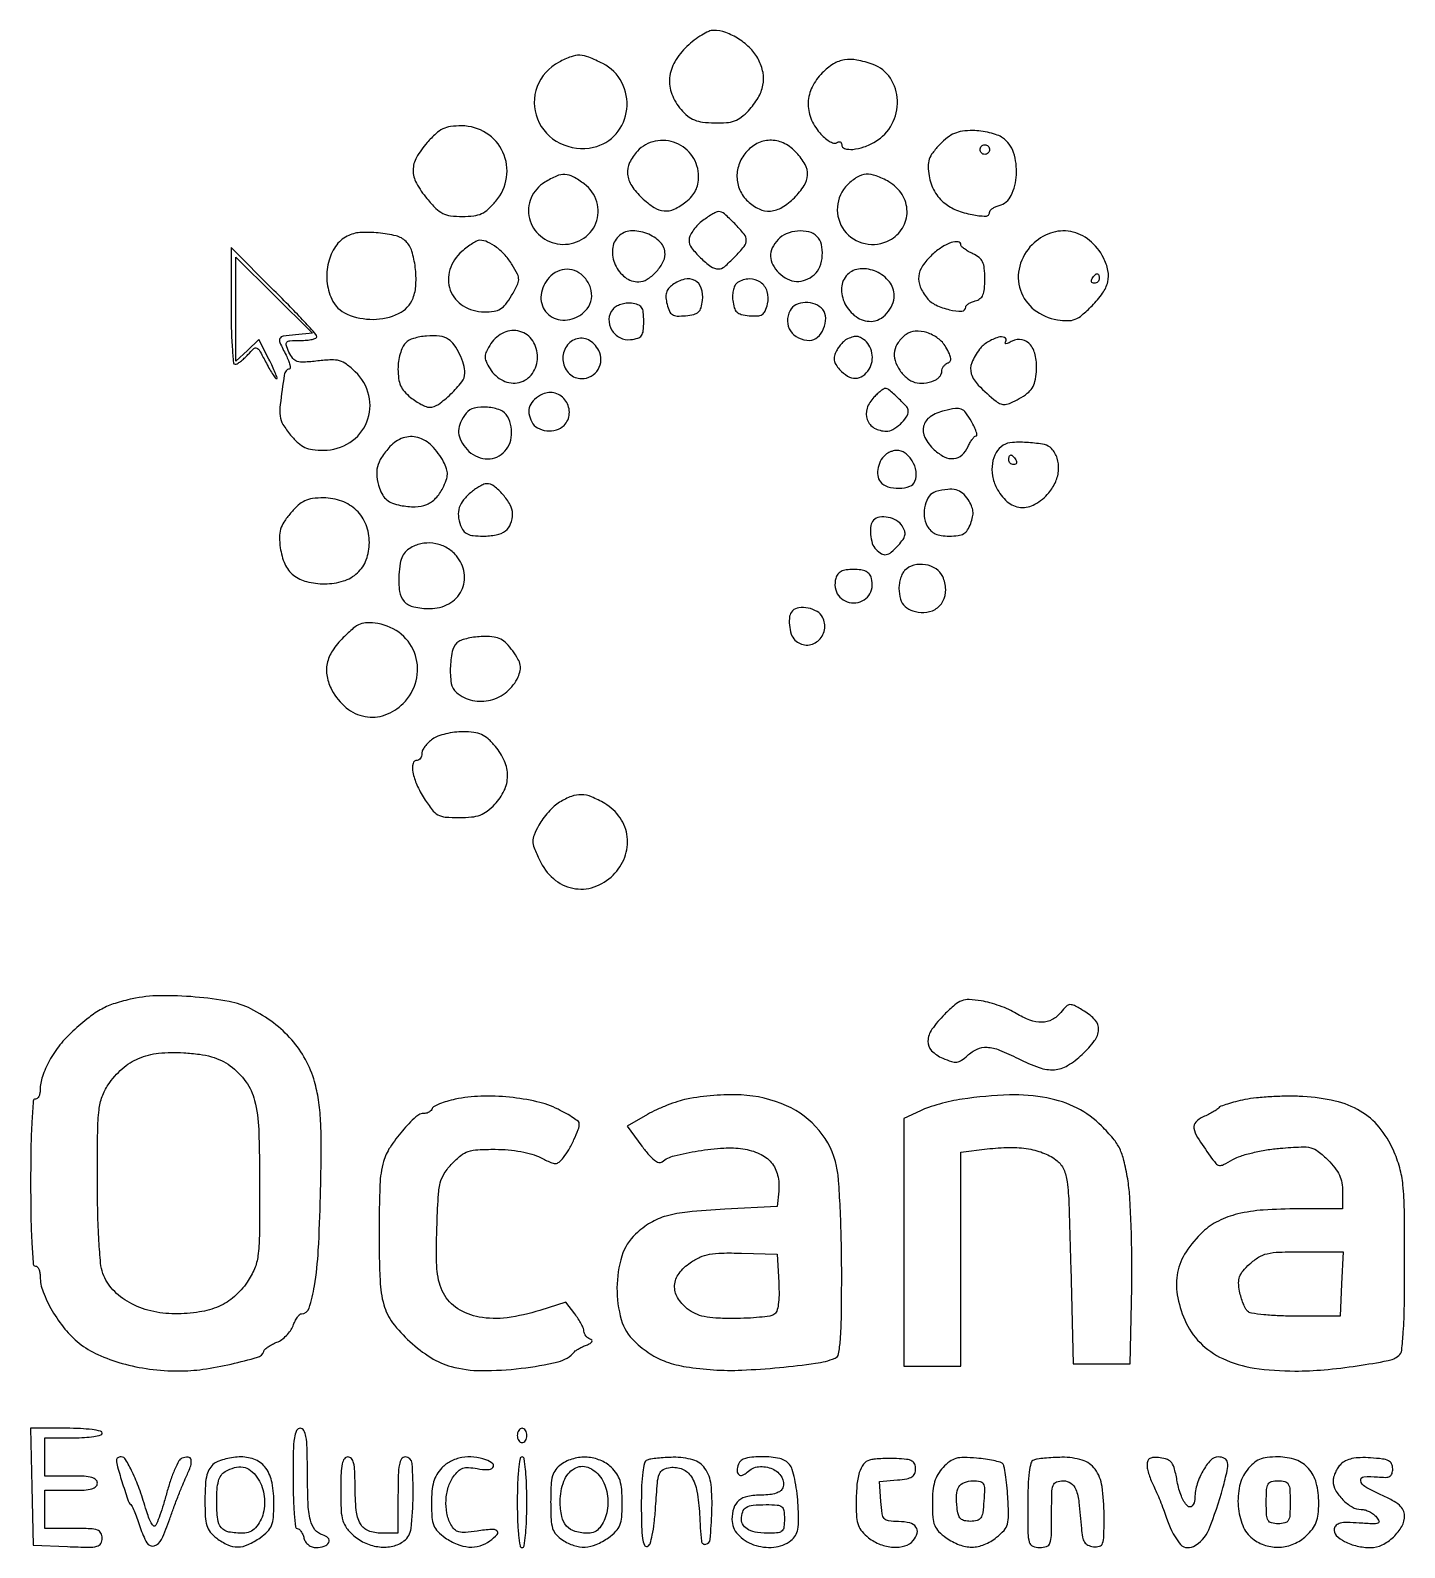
# Model space of a CAD drawing. Extents: x 51 to 339, y 24 to 342.
import ezdxf

# ---------------------------------------------------------------- set-up
doc = ezdxf.new("R2010")
doc.units = 0

msp = doc.modelspace()

# ---------------------------------------------------------------- linework, layer by layer
for points in [[(188.571202, 338.631923, 0.072059), (186.025184, 335.423513, 0.108715), (184.939601, 332.038537, 0.114765), (185.399756, 328.6448, 0.086985), (187.327423, 325.405737, 0.043346), (188.728246, 324.037055, 0.076511), (190.116661, 323.215274, 0.065591), (191.833544, 322.775578, 0.024575), (194.317493, 322.599973, 0.023644), (196.846903, 322.665353, 0.068049), (198.560151, 323.028745, 0.079145), (199.964087, 323.800937, 0.040576), (201.448928, 325.161986, 0.051201), (203.482299, 327.862172, 0.087266), (204.498365, 330.489244, 0.095635), (204.509641, 333.132336, 0.072835), (203.564449, 335.875369, 0.075186), (201.904678, 338.164555, 0.054557), (199.461948, 340.157574, 0.055506), (196.706496, 341.53809, 0.088621), (194.120862, 342, 0.108337), (193.125108, 341.781684, 0.028461), (191.674536, 341.010627, 0.027527), (190.083678, 339.921055, 0.025149)], [(161.758044, 335.343211, 0.180768), (157.16828, 330.196079, 0.19119), (157.217408, 323.443727, 0.183386), (161.92919, 318.364002, 0.170736), (168.991276, 317.498084, 0.162173), (173.716719, 320.316228, 0.151776), (175.964475, 325.484403, 0.148889), (174.905583, 331.092632, 0.155442), (170.911384, 335.045208, 0.021688), (167.993578, 336.377643, 0.088344), (166.093083, 336.780288, 0.098814), (164.281309, 336.479638, 0.030878)], [(216.923077, 333.076923, 0.081867), (214.806907, 330.125405, 0.10444), (213.978849, 326.889671, 0.105032), (214.531431, 323.609405, 0.083611), (216.39063, 320.528928, 0.033159), (217.387222, 319.513723, 0.047202), (218.40489, 318.765438, 0.057241), (219.299236, 318.360315, 0.219567), (219.89063, 318.432406, -0.07242), (220.315065, 318.616367, -0.148341), (220.674123, 318.605544, -0.188745), (220.911226, 318.406738, -0.125636), (221, 318.059017, 0.332186), (221.619586, 317.229337, 0.094588), (223.322228, 317.059685, 0.063267), (225.666246, 317.573197, 0.04792), (228.053325, 318.690571, 0.137652), (231.522911, 322.314463, 0.130694), (232.68864, 327.289823, 0.13885), (231.213284, 331.964652, 0.161939), (227.572536, 334.83761, 0.038052), (224.174036, 335.781499, 0.089914), (221.555364, 335.822083, 0.100263), (219.266945, 334.951019, 0.055516)], [(134.103592, 318.465204, 0.05043), (131.87879, 315.347244, 0.129812), (131.170748, 312.694231, 0.126724), (131.858032, 309.996775, 0.046982), (134.072804, 306.727844, 0.023356), (135.922604, 304.685949, 0.080665), (137.363513, 303.641896, 0.086905), (139.001777, 303.148238, 0.029834), (141.48391, 303, 0.028504), (143.887869, 303.137158, 0.078463), (145.519235, 303.589691, 0.080321), (146.909937, 304.515806, 0.030884), (148.515797, 306.201143, 0.138829), (150.746929, 311.149181, 0.144431), (150.004593, 316.449142, 0.145556), (146.513613, 320.468832, 0.141541), (141.353592, 321.982723, 0.033179), (139.033747, 321.838317, 0.08098), (137.398012, 321.349997, 0.074669), (135.924376, 320.340144, 0.025111)], [(178.174314, 316.685549, 0.080554), (176.548319, 314.274992, 0.132664), (176.13771, 311.866751, 0.12102), (176.990896, 309.42206, 0.060772), (179.105755, 306.90121, 0.042638), (181.669657, 304.886029, 0.123537), (183.785013, 304.149436, 0.134779), (185.883345, 304.528432, 0.055026), (188.365141, 306.07258, 0.044621), (189.576769, 307.214295, 0.066719), (190.388235, 308.419256, 0.067642), (190.846639, 309.782618, 0.047355), (191, 311.398266, 0.150144), (189.713902, 315.584607, 0.146959), (186.290135, 318.369419, 0.14906), (181.937817, 318.784462, 0.155163)], [(201.174314, 316.685549, 0.093671), (199.580556, 314.18473, 0.098801), (199.048892, 311.322074, 0.100609), (199.658289, 308.51632, 0.100888), (201.314451, 306.174314, 0.079638), (203.689917, 304.565688, 0.128921), (206.076544, 304.131691, 0.117798), (208.522602, 304.918098, 0.060027), (211.076923, 306.923077, 0.05165), (213.13259, 309.453782, 0.133052), (213.854968, 311.674967, 0.140262), (213.341131, 313.881187, 0.060042), (211.547749, 316.353977, 0.086413), (209.066725, 318.243939, 0.112126), (206.308526, 318.963733, 0.115917), (203.579054, 318.413706, 0.097041)], [(241.548101, 318.050207, 0.027443), (240.078559, 316.337422, 0.081554), (239.350767, 314.977837, 0.087652), (239.123708, 313.514002, 0.034991), (239.308673, 311.485295, 0.045525), (239.733935, 309.832679, 0.044219), (240.454214, 308.267234, 0.044995), (241.423666, 306.878805, 0.051247), (242.588572, 305.75167, 0.073712), (245.060715, 304.338319, 0.04337), (248.333839, 303.377544, 0.045397), (251.197608, 303.066769, 0.419309), (252, 303.855348, -0.177104), (252.141415, 304.242068, -0.061491), (252.583963, 304.651727, -0.051753), (253.227144, 305.020486, -0.04037), (253.98796, 305.2866, 0.220881), (256.532963, 307.389474, 0.098481), (257.629968, 311.70139, 0.091527), (257.019355, 316.381105, 0.163301), (254.737573, 319.471258, 0.064951), (253.612872, 320.058639, 0.02814), (251.994566, 320.550932, 0.027262), (250.190764, 320.887622, 0.032517), (248.464585, 321, 0.033627), (246.290319, 320.853608, 0.06727), (244.632642, 320.396986, 0.067317), (243.156394, 319.516965, 0.033718)], [(252, 317, -0.099038), (251.923658, 316.618362, -0.097945), (251.70625, 316.29375, -0.097945), (251.381638, 316.076342, -0.099038), (251, 316, -0.099038), (250.618362, 316.076342, -0.097945), (250.29375, 316.29375, -0.097945), (250.076342, 316.618362, -0.099038), (250, 317, -0.099038), (250.076342, 317.381638, -0.097945), (250.29375, 317.70625, -0.097945), (250.618362, 317.923658, -0.099038), (251, 318, -0.099038), (251.381638, 317.923658, -0.097945), (251.70625, 317.70625, -0.097945), (251.923658, 317.381638, -0.099038)], [(158.776697, 310.168369, 0.156032), (155.905246, 306.873394, 0.163293), (155.546586, 302.589517, 0.160275), (157.850453, 298.898793, 0.150269), (161.958291, 297.178481, 0.157221), (166.492856, 298.162054, 0.167244), (169.463294, 301.590866, 0.170064), (169.667751, 306.07483, 0.162102), (167.040493, 309.811942, 0.033204), (164.711887, 311.30534, 0.115704), (163.003465, 311.78458, 0.114884), (161.253232, 311.455843, 0.032506)], [(222.25, 309.654389, 0.180997), (220.093816, 304.98904, 0.182514), (221.540445, 300.074001, 0.180008), (225.89857, 297.297183, 0.177451), (231.042823, 298.022918, 0.132771), (233.740473, 300.563365, 0.141856), (234.704384, 304.052056, 0.137948), (233.662292, 307.590269, 0.123116), (230.89291, 310.25, 0.039784), (228.199786, 311.520106, 0.107906), (226.122806, 311.825889, 0.121159), (224.254399, 311.227495, 0.057227)], [(191.634859, 301.92742, 0.039327), (190.626684, 300.997336, 0.039053), (189.77399, 299.918801, 0.041892), (189.184353, 298.85767, 0.10626), (189, 298, 0.163874), (189.525977, 296.43828, 0.037637), (191.396607, 294.326685, 0.037868), (193.56967, 292.51522, 0.156047), (195.180313, 292, 0.180864), (196.409403, 292.459633, 0.021236), (198.569777, 294.505519, 0.021556), (200.547455, 296.728632, 0.172669), (201, 298, 0.172669), (200.547455, 299.271368, 0.021556), (198.569777, 301.494481, 0.021236), (196.409403, 303.540367, 0.180864), (195.180313, 304, 0.115085), (194.676049, 303.882376, 0.017671), (193.763215, 303.39118, 0.018949), (192.710414, 302.720972, 0.015434)], [(117.364082, 298.885174, 0.126268), (114.918459, 296.72848, 0.08896), (113.418451, 293.364444, 0.082392), (113.113176, 289.436899, 0.085378), (114.103089, 285.67309, 0.186434), (117.322558, 282.522199, 0.104442), (122.768495, 281.430343, 0.105827), (128.134394, 282.636642, 0.195077), (131.147051, 285.84802, 0.079719), (131.75503, 288.71361, 0.043186), (131.62373, 292.323628, 0.043167), (130.907232, 295.702551, 0.123158), (129.679768, 297.748803, 0.136311), (127.601527, 298.92345, 0.03789), (123.876976, 299.554181, 0.038713), (120.015034, 299.610659, 0.10254)], [(174.2, 298.8, 0.176989), (172.959598, 296.131012, 0.127561), (173.517074, 292.864836, 0.125221), (175.606409, 290.238175, 0.168271), (178.474666, 289.299489, 0.136575), (180.209151, 289.814454, 0.063133), (182.044482, 291.317461, 0.062616), (183.468545, 293.256508, 0.122489), (183.966731, 295.095012, 0.201834), (182.978082, 297.588624, 0.108533), (180.161128, 299.429363, 0.105516), (176.765218, 299.950679, 0.183899)], [(207.654988, 298.171259, 0.072205), (206.460268, 296.392319, 0.118728), (206.082684, 294.628544, 0.118637), (206.549458, 292.88531, 0.072025), (207.833333, 291.166667, 0.07924), (209.600577, 289.885575, 0.104898), (211.515965, 289.375901, 0.107024), (213.444215, 289.691432, 0.085318), (215.25, 290.78781, 0.121533), (216.419275, 292.450023, 0.075799), (216.941336, 294.786309, 0.077118), (216.74096, 297.127076, 0.137372), (215.8, 298.8, 0.137901), (214.11011, 299.748198, 0.078735), (211.759815, 299.936874, 0.076507), (209.3936, 299.383445, 0.113675)], [(260.923077, 297.076923, 0.131132), (258.308793, 292.559532, 0.148252), (258.461213, 287.565869, 0.146487), (261.369904, 283.454954, 0.12724), (266.223464, 281.339703, 0.036166), (268.404985, 281.152564, 0.099776), (269.913989, 281.435927, 0.081478), (271.367982, 282.321608, 0.018925), (273.473464, 284.273464, 0.04265), (275.690026, 286.904258, 0.09514), (276.765178, 289.278631, 0.109155), (276.808256, 291.666918, 0.068435), (275.88296, 294.315741, 0.102074), (272.937601, 297.986649, 0.127855), (268.995564, 299.82733, 0.131632), (264.744406, 299.489763, 0.111559)], [(93, 284.229151, 0.006478), (93.060757, 279.540082, 0.010769), (93.248222, 275.592313, 0.00458), (93.505144, 272.311419, 0.388866), (93.845012, 272, 0.137806), (94.284832, 272.123566, 0.025433), (94.987223, 272.602683, 0.025587), (95.773943, 273.266196, 0.020859), (96.546777, 274.051688, -0.023291), (97.776667, 275.289627, -0.290058), (98.39919, 275.401279, -0.170934), (98.979807, 274.886101, -0.008108), (100.225654, 272.551688, 0.010343), (100.959888, 271.190594, 0.01574), (101.658358, 270.043308, 0.010336), (102.276494, 269.137869, 0.242363), (102.544214, 269, 0.513116), (102.659339, 269.160368, 0.011411), (102.279655, 270.205823, 0.016123), (101.71435, 271.530225, 0.009019), (100.946468, 273.10493), (98.852289, 277.209861), (96.426145, 274.930616), (94, 272.651372), (94, 283.552226), (94, 294.45308), (102.035501, 286.47654), (110.071002, 278.5), (106.535501, 278.189635, 0.013439), (103.898436, 277.886534, 0.251823), (103.248106, 277.407671, 0.222955), (103.244745, 276.561914, 0.010622), (104.52568, 273.95034, -0.021766), (105.050024, 272.818182, -0.042017), (105.350857, 271.866662, -0.064573), (105.412087, 271.212032, -0.403795), (105.192347, 271, 0.135807), (104.850483, 270.9054, 0.084266), (104.532097, 270.632812, 0.073386), (104.284878, 270.227861, 0.064267), (104.150963, 269.75, 0.004982), (103.314813, 263.589863, 0.058055), (103.293059, 261.164399, 0.111625), (103.894241, 259.405465, 0.036976), (105.501123, 257.181035, 0.031209), (107.084427, 255.521528, 0.078801), (108.468035, 254.59669, 0.078013), (110.078414, 254.14018, 0.03014), (112.401802, 254, 0.143926), (117.907383, 255.61832, 0.155073), (121.469093, 259.922189, 0.155345), (121.889427, 265.486458, 0.144489), (119.044404, 270.457459, 0.029275), (117.210874, 272.018981, 0.092363), (115.772116, 272.736684, 0.080449), (114.062109, 272.939338, 0.018826), (111.176332, 272.70729, -0.012563), (108.249651, 272.435023, -0.091876), (106.857277, 272.596701, -0.155587), (105.959704, 273.220745, -0.05682), (105.153368, 274.56274, -0.024832), (104.559198, 276.059588, -0.281938), (104.693134, 276.654647, -0.190502), (105.346674, 276.949092, -0.011703), (107.521439, 277, 0.020886), (108.854703, 277.055717, 0.033649), (109.978173, 277.226437, 0.036814), (110.793876, 277.471339, 0.310851), (111, 277.770849, 0.186537), (110.804494, 278.276656, 0.002204), (108.35625, 280.946763, 0.006287), (105.44968, 284.010619, 0.004022), (102, 287.5), (93, 296.458301)], [(141.389097, 295.658264, 0.139195), (138.870178, 291.845408, 0.166627), (138.968729, 287.564392, 0.166995), (141.671373, 284.250649, 0.139823), (146.056212, 283, 0.033864), (148.139317, 283.141246, 0.099807), (149.488964, 283.610114, 0.096252), (150.57913, 284.576386, 0.030163), (151.804877, 286.393864, 0.015828), (153.001072, 288.576256, 0.111985), (153.294367, 289.740921, 0.12262), (153.041293, 290.870703, 0.020501), (151.957164, 292.830042, 0.045482), (150.460958, 294.851046, 0.048808), (148.655951, 296.516051, 0.053944), (146.790022, 297.633916, 0.108414), (145.121505, 298, 0.121062), (144.571278, 297.864795, 0.019609), (143.608494, 297.312115, 0.020653), (142.505461, 296.55485, 0.016861)], [(239.927338, 294.932124, 0.055549), (237.946927, 292.620832, 0.121499), (237.140336, 290.449379, 0.130462), (237.462085, 288.255413, 0.069006), (238.89279, 285.884071, 0.113088), (240.736439, 284.438618, 0.0529), (243.618402, 283.43858, 0.061722), (246.18297, 283.168283, 0.40887), (247, 284.000386, -0.198623), (247.136765, 284.331086, -0.053522), (247.5875, 284.695256, -0.045546), (248.234302, 285.033304, -0.033711), (249, 285.289749, 0.096675), (249.986926, 285.7647, 0.131346), (250.596721, 286.53706, 0.081402), (250.912545, 287.801976, 0.020561), (251, 289.927819, 0.023292), (250.896591, 292.146496, 0.087967), (250.528917, 293.482104, 0.117131), (249.78854, 294.40271, 0.058255), (248.5, 295.181954, -0.020807), (247.54246, 295.66731, -0.02911), (246.734375, 296.184067, -0.0289), (246.143893, 296.666404, -0.210029), (246, 296.993848, 0.377777), (245.4188, 297.653304, 0.113808), (243.973882, 297.50737, 0.063297), (241.949185, 296.520015, 0.042829)], [(159.654988, 290.171259, 0.153237), (157.995868, 286.567482, 0.19765), (158.93404, 283.081861, 0.202689), (162.022621, 281.323115, 0.158563), (165.8431, 282.084948, 0.102737), (167.651659, 283.658705, 0.122954), (168.53955, 285.728273, 0.120883), (168.357423, 287.999835, 0.097178), (167.147947, 290.140178, 0.102067), (165.452485, 291.454052, 0.113406), (163.438923, 291.925502, 0.112244), (161.405363, 291.47203, 0.098384)], [(185.543671, 288.655591, 0.063238), (184.71113, 287.86797, 0.10268), (184.261269, 287.008417, 0.09052), (184.159506, 285.962336, 0.040605), (184.386853, 284.594792, 0.041544), (184.884015, 283.138319, 0.152625), (185.514904, 282.411558, 0.133958), (186.499509, 282.121322, 0.029178), (188.284312, 282.189201, 0.033124), (190.012633, 282.472686, 0.127114), (190.970606, 282.973454, 0.138953), (191.51911, 283.848105, 0.042605), (191.830076, 285.391493, 0.107625), (191.567293, 287.990586, 0.196651), (190.210346, 289.5901, 0.184641), (188.045027, 289.837459, 0.095273)], [(199.169924, 289.126181, 0.128667), (198.672107, 288.591664, 0.058144), (198.31632, 287.695115, 0.050883), (198.136913, 286.583014, 0.043008), (198.169924, 285.391493, 0.042343), (198.478038, 283.85811, 0.136302), (199.020362, 282.981182, 0.127745), (199.960473, 282.477462, 0.035216), (201.627974, 282.195743, 0.031275), (203.356793, 282.136188, 0.136832), (204.324462, 282.435598, 0.149542), (204.950253, 283.175753, 0.039791), (205.449933, 284.656541, 0.136292), (205.385329, 287.239199, 0.165569), (203.977995, 289.19358, 0.164204), (201.660031, 289.892995, 0.13393)], [(222.2, 290.8, 0.185001), (220.97198, 288.046666, 0.131112), (221.674608, 284.702125, 0.122832), (224.011683, 281.995444, 0.154744), (227.151078, 281, 0.124992), (228.882068, 281.439589, 0.08602), (230.477337, 282.700875, 0.082627), (231.607582, 284.482627, 0.100439), (232, 286.416441, 0.170027), (230.990214, 289.300081, 0.119697), (228.24975, 291.422007, 0.122462), (224.892496, 292.022168, 0.181604)], [(275, 290, -0.105053), (274.918938, 289.618444, -0.099167), (274.688914, 289.29375, -0.09642), (274.345238, 289.076123, -0.093332), (273.940983, 289, -0.108972), (273.586039, 289.078288, -0.182303), (273.3746, 289.29375, -0.161196), (273.343488, 289.6179, -0.082592), (273.5, 290, -0.029505), (273.768994, 290.382774, -0.035638), (274.066025, 290.70625, -0.038439), (274.34829, 290.934461, -0.151918), (274.559017, 291, -0.210953), (274.727648, 290.92554, -0.081139), (274.870461, 290.70625, -0.061769), (274.967655, 290.382849, -0.042167)], [(173.017382, 283.520944, 0.162803), (172.21691, 281.456832, 0.146153), (172.770984, 279.222483, 0.140899), (174.484914, 277.601567, 0.149135), (176.758454, 277.184393, 0.044184), (178.259234, 277.49319, 0.16562), (179.031632, 278.044024, 0.132202), (179.404278, 279.033563, 0.024325), (179.5, 281, 0.024321), (179.405789, 282.935722, 0.125689), (179.043846, 283.935551, 0.165228), (178.302352, 284.49446, 0.050714), (176.914404, 284.800558, 0.057273), (175.814077, 284.801991, 0.051081), (174.696896, 284.557802, 0.053648), (173.714226, 284.113703, 0.086822)], [(210.170311, 283.25, 0.121046), (209.641801, 281.033927, 0.144756), (210.262103, 278.987551, 0.138685), (211.925998, 277.547664, 0.107687), (214.271439, 277.015313, 0.1917), (215.93804, 277.662032, 0.105055), (217.216334, 279.481326, 0.102267), (217.665773, 281.706238, 0.173773), (217.024577, 283.470386, 0.129046), (215.454902, 284.594308, 0.099544), (213.370376, 284.944178, 0.105299), (211.408833, 284.460064, 0.162397)], [(129.571429, 276.428571, 0.088494), (128.957814, 275.548508, 0.037646), (128.453765, 274.197454, 0.035202), (128.114006, 272.614693, 0.035284), (128, 271.001152, 0.033556), (128.133975, 269.007087, 0.07113), (128.555203, 267.520951, 0.076791), (129.350582, 266.28413, 0.044905), (130.634859, 265.07258, 0.021564), (131.738156, 264.279255, 0.02357), (132.8742, 263.60882, 0.023887), (133.892367, 263.131663, 0.097933), (134.558133, 263, 0.156278), (136.470004, 263.612526, 0.036423), (139.095545, 265.792352, 0.036095), (141.370775, 268.319878, 0.166708), (142, 270.154635, 0.072471), (141.730621, 272.003419, 0.039593), (140.903464, 274.145407, 0.039697), (139.780561, 276.075061, 0.094201), (138.600296, 277.234687, 0.122252), (136.7282, 277.908382, 0.047832), (133.962576, 277.926483, 0.047812), (131.254083, 277.420746, 0.126989)], [(147.48367, 276.334734, 0.0239), (146.530769, 274.716744, 0.112707), (146.255539, 273.682091, 0.1179), (146.46299, 272.654438, 0.027269), (147.297093, 271.084734, 0.143001), (150.018005, 268.581451, 0.17623), (153.423369, 268.202547, 0.183278), (156.181405, 270.091848, 0.153096), (157.25, 273.5, 0.14611), (156.227358, 276.924861, 0.178864), (153.557691, 278.897971, 0.177296), (150.227385, 278.669648, 0.143819)], [(165.238541, 277.265539, 0.186412), (163.113144, 275.460424, 0.163832), (162.608648, 272.579046, 0.1668), (163.949485, 270.016098, 0.191862), (166.5, 269, 0.128049), (168.489739, 269.518065, 0.129915), (169.961422, 270.938867, 0.130549), (170.534561, 272.895326, 0.129909), (170.062964, 274.882351, 0.063905), (169.098397, 276.23622, 0.09158), (167.920575, 277.115862, 0.101827), (166.605284, 277.459945, 0.097409)], [(222.238541, 277.3339, 0.078026), (221.679343, 276.999676, 0.03177), (221.033838, 276.388644, 0.030474), (220.410605, 275.631019, 0.034026), (219.908837, 274.82966, 0.05351), (219.471978, 273.749971, 0.112031), (219.42295, 272.850085, 0.102273), (219.769148, 271.96419, 0.039817), (220.575283, 270.916813, 0.07323), (222.243708, 269.54251, 0.138351), (223.911586, 269.084718, 0.154343), (225.447124, 269.582266, 0.09855), (226.743239, 270.960467, 0.098531), (227.354569, 272.575683, 0.087673), (227.337479, 274.373273, 0.089311), (226.709906, 276.027729, 0.107835), (225.572942, 277.234687, 0.035808), (224.758512, 277.710592, 0.107283), (224.13634, 277.865153, 0.085642), (223.427208, 277.76441, 0.01775)], [(234.5, 278.260519, 0.071759), (232.846046, 276.579643, 0.115992), (232.062583, 274.742486, 0.119126), (232.190008, 272.784411, 0.078348), (233.194146, 270.75, 0.063043), (234.697475, 269.106199, 0.104302), (236.34475, 268.214331, 0.103266), (238.223931, 268.058799, 0.060871), (240.418213, 268.606989, 0.066536), (241.022973, 268.936809, 0.062247), (241.53535, 269.420393, 0.066554), (241.88244, 269.97765, 0.106435), (242, 270.523655, -0.086916), (242.093559, 271.057806, -0.067948), (242.367188, 271.580232, -0.067685), (242.7722, 272.01209, -0.084733), (243.25, 272.281389, 0.164975), (243.735014, 272.666577, 0.176922), (243.868145, 273.255312, 0.081879), (243.594518, 274.168181, 0.018066), (242.821567, 275.614722, 0.101245), (241.186107, 277.447098, 0.083312), (238.849571, 278.645989, 0.089782), (236.417155, 278.960912, 0.151101)], [(249.899217, 275.144745, 0.068652), (248.260345, 272.343972, 0.177381), (248.165277, 270.039524, 0.120135), (249.639283, 267.629974, 0.02435), (253.388304, 264.247958, 0.081889), (254.32413, 263.709809, 0.120055), (255.262851, 263.597102, 0.077763), (256.433766, 263.927079, 0.019481), (258.20998, 264.826782, 0.035903), (259.907829, 265.938162, 0.087048), (260.921039, 267.03503, 0.086793), (261.502094, 268.41334, 0.035543), (261.816213, 270.426919, 0.067764), (261.649381, 273.655721, 0.120377), (260.553573, 276.067019, 0.175883), (258.797383, 277.15938, 0.176715), (256.753456, 276.868054, -0.014648), (255.876523, 276.431279, -0.103329), (255.414815, 276.324692, -0.452774), (255.275966, 276.47632, -0.111633), (255.400936, 276.839711, 0.462884), (255.14908, 277.616697, 0.174015), (253.837813, 277.676698, 0.064547), (251.573049, 276.644141, 0.087118)], [(158.308337, 265.755202, 0.070697), (156.60441, 264.65696, 0.122035), (155.637774, 263.286345, 0.130181), (155.457308, 261.688573, 0.086455), (156.03877, 259.927558, 0.14312), (157.270805, 258.671406, 0.10124), (159.164112, 258.06704, 0.098262), (161.19273, 258.247453, 0.125859), (162.8, 259.2, 0.181445), (163.911436, 261.646543, 0.168611), (163.183858, 264.310172, 0.170061), (160.969796, 265.935251, 0.183943)], [(227.75, 265.106679, 0.114649), (226.321316, 262.777265, 0.169422), (226.354097, 260.401882, 0.179252), (227.838447, 258.654522, 0.12867), (230.339757, 258, 0.126916), (231.745501, 258.362663, 0.058379), (233.293858, 259.471766, 0.058641), (234.529405, 260.893534, 0.139287), (234.968197, 262.211045, 0.200585), (234.65481, 263.066335, 0.014164), (232.835241, 264.922428, 0.013974), (230.912648, 266.67462, 0.207029), (230.061439, 266.940567, 0.127013), (229.749635, 266.823865, 0.014974), (229.15086, 266.377346, 0.017146), (228.461201, 265.790547, 0.013265)], [(142.277679, 261.75, 0.0547), (141.105142, 259.834315, 0.105184), (140.695965, 258.089592, 0.109554), (141.038522, 256.377518, 0.062783), (142.128456, 254.563824, 0.173097), (145.768881, 252.273941, 0.216554), (149.633012, 253.088823, 0.20153), (151.749932, 256.630791, 0.159422), (150.964816, 261.065741, 0.179775), (149.465054, 262.390847, 0.07245), (146.758419, 263.00535, 0.072336), (143.983537, 262.822452, 0.177329)], [(242.5, 262.27639, 0.084314), (239.559807, 261.001094, 0.188077), (238.163203, 259.051013, 0.186257), (238.448658, 256.655502, 0.082615), (240.410789, 254.083809, 0.073015), (242.511869, 252.620271, 0.140241), (244.513951, 252.247716, 0.161478), (246.219309, 252.998828, 0.105724), (247.487128, 254.755842, -0.024964), (247.917525, 255.615209, -0.033777), (248.394719, 256.340779, -0.035832), (248.851958, 256.86114, -0.197053), (249.190618, 257, 0.456944), (249.357661, 257.192945, 0.043741), (249.196148, 257.879393, 0.032654), (248.806284, 258.844831, 0.017065), (248.20349, 259.993677, 0.026466), (247.003542, 261.864708, 0.142685), (246.061847, 262.601864, 0.133944), (244.840445, 262.742208, 0.022285)], [(126.323326, 254.75, 0.037836), (124.576569, 252.486517, 0.083811), (123.701388, 250.496818, 0.092326), (123.572605, 248.456181, 0.053633), (124.129966, 246.057024, 0.047726), (124.811108, 244.574991, 0.088347), (125.66431, 243.567002, 0.085149), (126.835941, 242.89267, 0.041752), (128.50083, 242.433866, 0.047349), (131.621992, 242.149624, 0.096456), (134.027093, 242.627466, 0.108668), (135.893643, 243.917994, 0.071783), (137.384778, 246.069486, 0.026812), (138.110505, 247.743231, 0.081714), (138.346703, 248.955362, 0.090064), (138.17162, 250.111785, 0.037186), (137.546535, 251.572943, 0.07659), (135.106454, 254.909325, 0.128346), (132.128924, 256.658542, 0.15375), (129.062656, 256.568832, 0.126556)], [(254.861614, 255.037337, 0.126362), (253.384843, 253.502676, 0.089493), (252.592423, 251.235713, 0.081248), (252.603844, 248.625308, 0.07784), (253.441797, 246.112552, 0.093031), (255.704121, 243.214239, 0.158385), (258.498396, 242.005306, 0.154884), (261.516007, 242.658452, 0.087928), (264.410949, 245.076538, 0.072275), (265.861058, 247.41432, 0.087269), (266.46628, 249.92208, 0.095062), (266.161219, 252.314273, 0.105119), (264.991976, 254.328916, 0.164817), (263.477323, 255.173702, 0.028071), (260.15348, 255.594546, 0.029633), (256.771998, 255.630285, 0.12681)], [(230.427058, 253.234687, 0.107131), (229.308112, 252.050162, 0.080594), (228.637069, 250.382917, 0.084862), (228.547352, 248.675297, 0.144978), (229.105192, 247.373252, 0.150649), (230.665788, 246.352976, 0.074497), (233.036025, 246.040074, 0.078743), (235.255657, 246.43167, 0.221678), (236.361626, 247.5, 0.130178), (236.585051, 249.570218, 0.09699), (235.805146, 251.741982, 0.101487), (234.305508, 253.382958, 0.158326), (232.5, 253.969374, 0.056643), (232.039907, 253.917084, 0.028576), (231.478573, 253.75356, 0.027957), (230.911135, 253.515985, 0.037019)], [(257.5, 252, -0.082592), (257.656512, 251.6179, -0.161196), (257.6254, 251.29375, -0.182303), (257.413961, 251.078288, -0.108972), (257.059017, 251, -0.093332), (256.654762, 251.076123, -0.09642), (256.311086, 251.29375, -0.099167), (256.081062, 251.618444, -0.105053), (256, 252, -0.042167), (256.032345, 252.382849, -0.061769), (256.129539, 252.70625, -0.081139), (256.272352, 252.92554, -0.210953), (256.440983, 253, -0.151918), (256.65171, 252.934461, -0.038439), (256.933975, 252.70625, -0.035638), (257.231006, 252.382774, -0.029505)], [(143.394979, 245.227764, 0.047675), (141.738269, 243.580421, 0.094049), (140.842985, 241.962472, 0.103007), (140.647237, 240.230921, 0.065888), (141.099177, 238.25, 0.072096), (141.710661, 237.130253, 0.120051), (142.53651, 236.451344, 0.087146), (143.776999, 236.101012, 0.025354), (145.767776, 236, 0.046685), (148.610059, 236.265964, 0.114382), (150.520706, 237.106355, 0.142647), (151.615851, 238.561201, 0.090718), (152, 240.661045, 0.126998), (151.518817, 242.524937, 0.051432), (150.008359, 244.695021, 0.05134), (148.142354, 246.459265, 0.170558), (146.561439, 246.977764, 0.097171), (146.016732, 246.858997, 0.024124), (145.193448, 246.454529, 0.023754), (144.27878, 245.890732, 0.021853)], [(240.750682, 245.310806, 0.171477), (239.347288, 244.360373, 0.098161), (238.465627, 242.488414, 0.087138), (238.303893, 240.202475, 0.097354), (238.950153, 238.093141, 0.075453), (239.67204, 237.127644, 0.08821), (240.613948, 236.480212, 0.072369), (241.872238, 236.116008, 0.034328), (243.559935, 236, 0.031395), (245.408841, 236.116207, 0.101604), (246.567481, 236.510548, 0.118726), (247.37538, 237.28911, 0.0511), (248.051319, 238.634979, 0.04169), (248.453042, 240.032067, 0.076595), (248.504713, 241.211932, 0.07647), (248.198759, 242.35391, 0.041431), (247.503515, 243.634979, 0.069448), (246.309968, 244.999353, 0.118083), (244.971, 245.693596, 0.093129), (243.235223, 245.793565, 0.031872)], [(105.484203, 240.798857, 0.028392), (104.095641, 238.944495, 0.074401), (103.392895, 237.441808, 0.075639), (103.166956, 235.814079, 0.030076), (103.332315, 233.559077, 0.071183), (104.293073, 230.159888, 0.118543), (106.092961, 227.809708, 0.111904), (108.847668, 226.450507, 0.058938), (112.656239, 226, 0.075057), (116.548615, 226.587608, 0.112265), (119.516026, 228.299497, 0.117958), (121.356101, 231.052977, 0.088803), (122, 234.649827, 0.093214), (121.30047, 238.369501, 0.107083), (119.307717, 241.377288, 0.10551), (116.221588, 243.321034, 0.088184), (112.401802, 244, 0.030203), (110.075218, 243.859332, 0.078318), (108.464106, 243.401118, 0.078796), (107.07773, 242.471503, 0.030846)], [(227.666667, 239.333333, 0.161711), (227.093791, 238.19074, 0.057775), (227.040812, 236.344277, 0.057074), (227.422753, 234.467459, 0.118199), (228.2, 233.2, 0.060358), (229.358934, 232.291546, 0.186465), (230.321602, 232.12078, 0.132436), (231.364759, 232.633038, 0.025245), (232.895618, 234.118334, 0.030274), (233.869762, 235.299851, 0.10841), (234.260209, 236.190897, 0.133367), (234.201067, 237.05729, 0.056289), (233.694026, 238.118334, 0.123572), (232.520254, 239.248902, 0.080634), (230.751188, 239.914448, 0.084392), (228.945633, 239.969589, 0.163315)], [(131, 233.735577, 0.063062), (129.725165, 232.863057, 0.099905), (128.931571, 231.809325, 0.073597), (128.46528, 230.298843, 0.021817), (128.201842, 227.888569, 0.049174), (128.317173, 224.398099, 0.153527), (129.298171, 222.292368, 0.156855), (131.291835, 221.153589, 0.051996), (134.682772, 220.8, 0.12597), (138.650616, 221.815781, 0.151833), (141.313326, 224.571746, 0.157383), (141.889807, 228.270356, 0.137018), (140.25, 231.846575, 0.083372), (138.306671, 233.490647, 0.083787), (135.936209, 234.406327, 0.084161), (133.405782, 234.491178, 0.085162)], [(219.747393, 227.142033, 0.101293), (219.643514, 225.215955, 0.121194), (220.33119, 223.539324, 0.124796), (221.698057, 222.406488, 0.111392), (223.5, 222, 0.111392), (225.301943, 222.406488, 0.124796), (226.66881, 223.539324, 0.121194), (227.356486, 225.215955, 0.101293), (227.252607, 227.142033, 0.101785), (226.832819, 227.992205, 0.112862), (226.124086, 228.570629, 0.082354), (225.046582, 228.89851, 0.032776), (223.5, 229, 0.032776), (221.953418, 228.89851, 0.082354), (220.875914, 228.570629, 0.112862), (220.167181, 227.992205, 0.101785)], [(234.2, 228.8, 0.082665), (233.739331, 228.155329, 0.03742), (233.3525, 227.18875, 0.035729), (233.088514, 226.083486, 0.040779), (233, 225, 0.074342), (233.328585, 222.802261, 0.128255), (234.292196, 221.237395, 0.124253), (235.922781, 220.311351, 0.067417), (238.221439, 220, 0.132215), (240.57065, 220.632255, 0.140702), (242.219355, 222.348196, 0.12826), (242.799019, 224.815851, 0.101123), (242.181954, 227.5, 0.142103), (240.77818, 229.133713, 0.104677), (238.541914, 230.001192, 0.103278), (236.119863, 229.89364, 0.134603)], [(210.666667, 220.333333, 0.161711), (210.093791, 219.19074, 0.057775), (210.040812, 217.344277, 0.057074), (210.422753, 215.467459, 0.118199), (211.2, 214.2, 0.189269), (213.561216, 213.17013, 0.185047), (216.020065, 214.008999, 0.173244), (217.395223, 216.34007, 0.17199), (216.987674, 219.023032, 0.140485), (215.844676, 220.20051, 0.079345), (213.97015, 220.911991, 0.081506), (212.022102, 220.993361, 0.167668)], [(116.526536, 214.726536, 0.051247), (114.282082, 211.967948, 0.092147), (113.158216, 209.28596, 0.102016), (113.131868, 206.57216, 0.074582), (114.146821, 203.725663, 0.09656), (117.166638, 200.02112, 0.12789), (121.087333, 198.175555, 0.133642), (125.279332, 198.512284, 0.110328), (129.076923, 200.923077, 0.133173), (131.792407, 205.659062, 0.141563), (131.656552, 210.999298, 0.142602), (128.69917, 215.416382, 0.135735), (123.776536, 217.660297, 0.036166), (121.595015, 217.847436, 0.099776), (120.086011, 217.564073, 0.081478), (118.632018, 216.678392, 0.018925)], [(140.75, 213.919901, 0.203085), (139.489661, 212.23651, 0.049), (138.978965, 208.71507, 0.049154), (139.165929, 205.13177, 0.183962), (140.255594, 203.202839, 0.120403), (143.615705, 201.566973, 0.115884), (147.402602, 201.632571, 0.113358), (150.827982, 203.389006, 0.111383), (153.16999, 206.473742, 0.05504), (153.615266, 207.82848, 0.102672), (153.618673, 208.97871, 0.080352), (153.149487, 210.217596, 0.024103), (152.056358, 211.920852, 0.034544), (150.765733, 213.491517, 0.083992), (149.572465, 214.391712, 0.085389), (148.161967, 214.840974, 0.036578), (146.181906, 214.969591, 0.023994), (144.643887, 214.883006, 0.021673), (143.067497, 214.648701, 0.02225), (141.673789, 214.314448, 0.061963)], [(135.222506, 193.443296, 0.039673), (134.372128, 192.740993, 0.040914), (133.652861, 191.919906, 0.04435), (133.155452, 191.106729, 0.115592), (133, 190.443296, -0.067526), (132.925152, 189.891607, -0.084255), (132.70625, 189.423968, -0.099624), (132.381341, 189.111246, -0.142884), (132, 189, 0.351441), (131.149765, 188.318172, 0.101692), (131.120385, 186.513315, 0.059512), (131.947501, 183.888761, 0.034744), (133.512545, 180.980128, 0.021972), (135.13864, 178.63878, 0.105741), (136.363155, 177.588134, 0.104045), (137.919993, 177.121719, 0.020937), (140.825453, 177, 0.023746), (143.43587, 177.124045, 0.065956), (145.22195, 177.53601, 0.074826), (146.708639, 178.363283, 0.037431), (148.312909, 179.804719, 0.081108), (150.270519, 182.653173, 0.108461), (150.965678, 185.701943, 0.105069), (150.326577, 188.834332, 0.072343), (148.411106, 191.923275, 0.03318), (146.884341, 193.510954, 0.078278), (145.516407, 194.411843, 0.076329), (143.916124, 194.861258, 0.030364), (141.633613, 195, 0.032355), (139.866908, 194.885558, 0.027214), (138.022553, 194.542718, 0.028097), (136.369252, 194.041452, 0.065205)], [(161.878954, 180.225764, 0.047395), (160.748684, 179.383553, 0.025255), (159.51477, 178.149135, 0.024907), (158.371494, 176.749402, 0.035287), (157.511286, 175.391099, 0.023491), (156.527956, 173.339893, 0.104548), (156.27484, 172.035825, 0.089647), (156.550623, 170.642753, 0.014773), (157.632332, 168.111135, 0.105789), (160.562367, 164.209593, 0.128781), (164.644488, 162.18857, 0.132706), (169.098356, 162.457506, 0.115819), (173.076923, 164.923077, 0.105813), (175.518456, 168.694269, 0.12032), (176.050758, 172.957128, 0.12172), (174.559692, 176.948586, 0.109938), (171.335473, 179.964572, 0.034641), (168.579104, 181.343252, 0.091989), (166.434587, 181.802752, 0.099156), (164.365437, 181.447458, 0.044516)], [(72.296539, 139.015085, 0.025017), (68.686298, 138.055499, 0.047089), (65.915096, 136.871023, 0.042457), (63.234465, 135.103654, 0.016741), (59.854983, 132.250021, 0.041399), (57.145883, 129.361364, 0.041179), (54.944311, 126.060922, 0.044197), (53.478405, 122.757279, 0.082508), (53, 119.877876, -0.051281), (52.926112, 119.159344, -0.071214), (52.70625, 118.551626, -0.09127), (52.381693, 118.143105, -0.181299), (52, 118, 0.391747), (51.547335, 117.581044, 0.005057), (51.264286, 113.375, 0.01008), (51.06202, 107.899317, 0.004191), (51, 100.5, 0.004191), (51.06202, 93.100683, 0.01008), (51.264286, 87.625, 0.005057), (51.547335, 83.418956, 0.391747), (52, 83, -0.204996), (52.382225, 82.836417, -0.083363), (52.70625, 82.358369, -0.063614), (52.926556, 81.651886, -0.043833), (53, 80.815724, 0.093506), (53.604062, 77.613884, 0.039186), (55.525119, 73.649863, 0.03842), (58.196971, 69.797612, 0.054488), (61.163151, 66.870782, 0.060467), (65.112491, 64.454495, 0.038729), (70.16784, 62.604229, 0.035755), (75.937036, 61.422981, 0.031926), (82.039901, 61.015621, 0.03589), (87.10918, 61.365601, 0.021336), (93.06395, 62.46978, 0.01361), (98.56783, 63.894091, 0.243313), (99.854875, 65.111976, -0.12249), (100.151354, 65.565077, -0.034408), (100.814341, 66.099924, -0.032496), (101.673128, 66.620641, -0.029203), (102.622808, 67.046691, 0.065508), (103.616864, 67.582222, 0.042518), (104.608241, 68.434278, 0.04226), (105.449566, 69.450793, 0.060972), (105.993182, 70.482067, -0.026137), (106.418677, 71.446285, -0.035754), (106.905906, 72.260357, -0.038777), (107.384006, 72.841629, -0.204003), (107.756012, 73, 0.326238), (109.374385, 74.181723, 0.037235), (110.491273, 78.847545, 0.026263), (111.297086, 86.279284, 0.007855), (111.750519, 97.670628, 0.003784), (111.912539, 107.484296, 0.01517), (111.784076, 113.487108, 0.024331), (111.347327, 117.823084, 0.032912), (110.50776, 121.670628, 0.055085), (108.602895, 126.295513, 0.054484), (105.728487, 130.411502, 0.052111), (101.905066, 133.960474, 0.043106), (97.187831, 136.904176, 0.073156), (92.604645, 138.452004, 0.023764), (85.4987, 139.396355, 0.024351), (78.090607, 139.662491, 0.049285)], [(242.523975, 135.723975, 0.043313), (239.92178, 132.627174, 0.14438), (239.081271, 130.136628, 0.206814), (239.853228, 128.141482, 0.099253), (242.169569, 126.570748, 0.022149), (244.02422, 125.885888, 0.104054), (245.148425, 125.770727, 0.124294), (246.12044, 126.128405, 0.037545), (247.35813, 127.119022, -0.080535), (249.389909, 128.477355, -0.122274), (251.468085, 128.866774, -0.081547), (254.079367, 128.280545, -0.021366), (258, 126.5, 0.031893), (262.417744, 124.604757, 0.101862), (265.578797, 124.164223, 0.120109), (268.354678, 125.033945, 0.05341), (271.428798, 127.368077, 0.042337), (274.009345, 130.251409, 0.151326), (274.836638, 132.553139, 0.195444), (274.126158, 134.553042, 0.077621), (271.834265, 136.43883, 0.012301), (269.767212, 137.592241, 0.13639), (268.85158, 137.790519, 0.183857), (268.089828, 137.448965, 0.026251), (266.923973, 136.154438, -0.099844), (265.116884, 134.65961, -0.118252), (262.977948, 134.098228, -0.095961), (260.469401, 134.529037, -0.048077), (257.571857, 135.95559, 0.03406), (256.059427, 136.753544, 0.01856), (254.109303, 137.533063, 0.018417), (252.058998, 138.181536, 0.02774), (250.227798, 138.579564, 0.027347), (247.715458, 138.841501, 0.101389), (246.14929, 138.600177, 0.089337), (244.700676, 137.745227, 0.018509)], [(92.806834, 124.984693, -0.076204), (96.128607, 121.640562, -0.097436), (97.957173, 117.712411, -0.051845), (98.797743, 111.651776, -0.008555), (99, 99.831005, -0.002679), (98.943814, 89.346407, -0.02933), (98.651886, 85.144354, -0.068278), (97.913304, 82.415774, -0.049078), (96.401234, 79.639841, -0.064702), (93.706224, 76.604466, -0.07587), (90.456217, 74.548492, -0.066468), (86.391096, 73.380166, -0.036796), (81.232287, 73, -0.058725), (76.184042, 73.59497, -0.06908), (71.702636, 75.346415, -0.076539), (68.239325, 78.052624, -0.102292), (66.156874, 81.442719, -0.063553), (65.670232, 83.618511, -0.008635), (65.315878, 88.282183, -0.009103), (65.077384, 94.187933, -0.005539), (65, 101.173115, -0.00284), (65.057538, 111.301794, -0.025414), (65.333876, 115.740322, -0.058332), (65.984322, 118.524217, -0.063305), (67.25, 121.000506, -0.061001), (70.207825, 124.367489, -0.082032), (73.631421, 126.535197, -0.07467), (77.821121, 127.612554, -0.04175), (83.094886, 127.713703, -0.017103), (86.382418, 127.388907, -0.035328), (88.910184, 126.867799, -0.043453), (90.971982, 126.089891, -0.047287)], [(140.003346, 117.961228, 0.018643), (138.25653, 117.527074, 0.025706), (136.728685, 116.999842, 0.02429), (135.550279, 116.456176, 0.194451), (135.170013, 116.010039, -0.09848), (134.949948, 115.623967, -0.070361), (134.573711, 115.296699, -0.067643), (134.104554, 115.075638, -0.076462), (133.612833, 115, 0.188866), (131.743483, 114.267766, 0.028766), (128.91215, 111.327998, 0.032711), (126.328843, 107.884986, 0.074889), (124.983298, 104.941762, 0.06114), (124.204263, 100.026037, 0.009078), (124.034475, 89.972536, 0.009248), (124.233169, 79.921007, 0.058234), (125.021457, 74.862723, 0.094875), (126.869771, 71.13323, 0.04534), (130.490363, 67.167369, 0.044843), (134.89016, 63.81822, 0.074078), (139.159365, 61.946815, 0.065583), (145.509517, 61.089082, 0.030734), (153.80289, 61.572026, 0.027311), (161.54242, 62.934251, 0.161814), (165, 65.052587, -0.074705), (165.317045, 65.33144, -0.016454), (165.940625, 65.704688, -0.016765), (166.697667, 66.092032, -0.015428), (167.5, 66.439367, 0.028063), (168.295899, 66.808055, 0.136872), (168.651754, 67.147614, 0.328714), (168.622244, 67.446538, 0.120514), (168.25, 67.699758, -0.074348), (167.770465, 67.965416, -0.063784), (167.360656, 68.372221, -0.066074), (167.079466, 68.852435, -0.094962), (166.977764, 69.333333, 0.094516), (166.850054, 69.939857, 0.022336), (166.40671, 70.87995, 0.022208), (165.790274, 71.93266, 0.020271), (165.064974, 72.960113), (163.17442, 75.420226), (157.749318, 73.710113, -0.043718), (150.847824, 72.181422, -0.076882), (145.0187, 72.314703, -0.098901), (140.530955, 74.073346, -0.127218), (137.531071, 77.312446, -0.056581), (136.676402, 79.446328, -0.041918), (136.210755, 81.946615, -0.026404), (136.044935, 85.431683, -0.006976), (136.152064, 91.009593, -0.00545), (136.437522, 97.485119, -0.044416), (136.861656, 100.415736, -0.084768), (137.709809, 102.412712, -0.047125), (139.346363, 104.5, -0.034805), (141.161148, 106.164031, -0.088499), (142.727233, 107.011414, -0.066958), (144.741651, 107.389891, -0.013942), (148.346363, 107.476859, -0.020638), (151.124506, 107.351672, -0.023623), (153.759086, 106.997749, -0.025701), (156.0799, 106.449042, -0.046528), (157.893467, 105.731932, 0.011719), (160.00689, 104.72118, 0.107284), (160.997492, 104.511166, 0.178981), (161.756575, 104.796063, 0.046189), (162.677653, 105.755074, 0.038589), (163.774955, 107.37363, 0.020686), (164.884569, 109.51928, 0.018736), (165.768492, 111.619102, 0.090488), (166, 112.887844, 0.234566), (165.80272, 113.285229, 0.014578), (164.701657, 114.071355, 0.019109), (163.273693, 114.952109, 0.012819), (161.58011, 115.852889, 0.059302), (157.127831, 117.451513, 0.032224), (151.383003, 118.389399, 0.031689), (145.355301, 118.594705, 0.044282)], [(188.5, 117.980532, 0.028728), (186.66407, 117.502114, 0.014888), (184.43068, 116.706724, 0.014753), (182.177516, 115.750358, 0.021688), (180.264018, 114.768039), (176.028035, 112.355883), (179.123658, 108.14649, 0.017592), (180.575109, 106.311715, 0.051568), (181.738348, 105.198796, 0.091448), (182.660078, 104.721437, 0.248534), (183.35964, 104.857228, -0.109474), (185.882427, 106.109782, -0.020797), (190.939959, 107.141166, -0.023201), (196.277537, 107.747924, -0.053964), (200.295011, 107.583011, -0.069176), (203.779128, 106.554745, -0.111422), (206.237866, 104.697048, -0.117512), (207.578785, 102.043307, -0.082793), (207.809239, 98.694772), (207.5, 95.5), (196.5, 94.900393, 0.009935), (188.709127, 94.320264, 0.044102), (184.19702, 93.488273, 0.068677), (180.938008, 92.080987, 0.051431), (177.815692, 89.719499, 0.131778), (174.927401, 85.096603, 0.071916), (173.902299, 78.440536, 0.072086), (174.804066, 71.786328, 0.134443), (177.607671, 67.171226, 0.045354), (180.837619, 64.62822, 0.058244), (184.223402, 62.950903, 0.04812), (188.389746, 61.898414, 0.020428), (194.120312, 61.263032, 0.028645), (200.056525, 61.19001, 0.012364), (207.950079, 61.741094, 0.010964), (215.529739, 62.627039, 0.057093), (219.59822, 63.676064, 0.262888), (220.342416, 64.577301, 0.024473), (220.722041, 67.546421, 0.016517), (220.944696, 72.468988, 0.003042), (221, 81.557768, 0.005618), (220.92127, 88.564915, 0.00638), (220.684698, 95.277021, 0.005844), (220.344648, 100.968167, 0.034988), (219.926632, 103.9065, 0.121421), (216.260767, 111.439172, 0.114284), (209.441992, 116.608171, 0.094744), (199.90705, 118.862158, 0.060244)], [(246.236634, 117.982843, 0.017937), (243.966318, 117.568084, 0.013374), (241.495183, 116.95468, 0.01356), (239.194395, 116.250079, 0.029702), (237.486634, 115.560682), (234, 113.906165), (234, 87.953083), (234, 62), (240, 62), (246, 62), (246, 84.428044), (246, 106.856087), (251.487418, 107.541695, -0.02819), (256.179864, 107.860952, -0.04478), (260.191063, 107.547707, -0.05306), (263.525198, 106.612545, -0.075294), (266.178644, 105.058631, -0.120257), (267.53915, 103.273969, -0.07154), (268.253637, 100.683737, -0.023662), (268.632718, 95.894846, -0.001776), (269, 82.840558), (269.5, 62.5), (275.5, 62.5), (281.5, 62.5), (281.787272, 78.5, 0.006939), (281.81425, 85.121714, 0.006799), (281.658239, 91.786842, 0.006717), (281.363334, 97.629096, 0.025421), (280.944607, 101.263718, 0.017041), (280.157639, 105.15379, 0.056008), (279.271418, 107.615289, 0.060176), (277.896527, 109.724428, 0.021879), (275.481293, 112.360813, 0.079316), (270.323627, 116.098466, 0.069831), (264.029866, 118.249742, 0.055769), (256.170216, 118.868007, 0.027983)], [(305.520964, 117.88967, 0.010792), (303.575805, 117.450075, 0.014879), (301.851487, 116.966167, 0.011453), (300.455874, 116.493958, 0.148015), (300.020964, 116.168075, -0.086747), (299.660987, 115.823255, -0.014891), (298.856668, 115.317801, -0.015831), (297.865092, 114.776592, -0.01355), (296.788969, 114.26884, 0.096635), (295.229848, 113.187392, 0.241224), (294.833976, 111.89983, 0.099382), (295.593349, 109.960606, 0.011238), (298.246582, 106.030505, 0.021795), (299.415766, 104.523656, 0.182807), (300.156218, 104.113637, 0.155937), (301.043637, 104.26167, 0.014724), (302.99983, 105.340828, -0.056378), (304.62971, 106.070499, -0.018863), (307.149095, 106.769301, -0.018353), (310.04299, 107.34432, -0.018953), (312.940402, 107.698223, -0.009195), (317.327688, 107.984907, -0.072672), (319.349673, 107.785652, -0.106421), (320.900319, 107.026329, -0.029508), (322.937155, 105.216691, -0.031146), (324.392388, 103.567914, -0.057225), (325.32186, 102.040025, -0.062573), (325.829884, 100.438752, -0.04559), (326, 98.576923), (326, 95), (316.75, 94.994423, 0.017026), (309.366953, 94.738485, 0.041763), (304.001799, 93.915668, 0.056672), (299.947999, 92.441075, 0.073685), (296.711515, 90.182869, 0.058525), (293.183585, 85.973662, 0.094645), (291.404276, 81.668629, 0.094405), (291.334539, 77.002938, 0.057978), (292.906839, 71.717336, 0.093707), (296.108808, 66.953953, 0.089642), (300.874291, 63.599841, 0.071796), (307.433562, 61.634299, 0.036966), (316.001267, 61, 0.022229), (322.098207, 61.271193, 0.014597), (329.078158, 62.099333, 0.010061), (335.516803, 63.187392, 0.124653), (337.75, 64.226637, 0.19498), (338.375942, 65.366755, 0.013127), (338.719096, 69.139523, 0.012651), (338.93872, 74.746156, 0.003463), (339, 83.593931, 0.002875), (338.935795, 94.760562, 0.022029), (338.64474, 99.994611, 0.043732), (337.962802, 103.5985, 0.035507), (336.631005, 107.299691, 0.068591), (333.665067, 112.10102, 0.08655), (329.703831, 115.490703, 0.077398), (324.467956, 117.585882, 0.043734), (317.681504, 118.533536, 0.014851), (314.567586, 118.600897, 0.011207), (311.146975, 118.49659, 0.011357), (307.934767, 118.253248, 0.025594)], [(325.79569, 79.25), (325.5, 72.5), (316.297554, 72.5, -0.010421), (312.697381, 72.575039, -0.014695), (309.496115, 72.80293, -0.01081), (306.877367, 73.124206, -0.162122), (306.066304, 73.53125, -0.078854), (305.627719, 74.136807, -0.02306), (305.153985, 75.188203, -0.022548), (304.722944, 76.43792, -0.022416), (304.40524, 77.723801, -0.041542), (304.204095, 79.474996, -0.097166), (304.416362, 80.770559, -0.087605), (305.121122, 81.970953, -0.029443), (306.532512, 83.442551, -0.048785), (308.386861, 84.851992, -0.081967), (310.192389, 85.59175, -0.048373), (312.736988, 85.920848, -0.007987), (317.691713, 86), (326.09138, 86)], [(207.804596, 79.592759, -0.01408), (207.867907, 76.882953, -0.035668), (207.718212, 74.919737, -0.050563), (207.375062, 73.567094, -0.165508), (206.804596, 72.858072, -0.105185), (205.929573, 72.533072, -0.011567), (203.793152, 72.26919, -0.013717), (201.204959, 72.081664, -0.010686), (198.384859, 72.015313, -0.012371), (194.631595, 72.100111, -0.040177), (192.164079, 72.416789, -0.057924), (190.30982, 73.038834, -0.056843), (188.634859, 74.07258, -0.09291), (186.595376, 76.402658, -0.150828), (185.989463, 78.941177, -0.144717), (186.914511, 81.455557, -0.083135), (189.263107, 83.709951, -0.0439), (191.29006, 84.847213, -0.05992), (193.286746, 85.473315, -0.041891), (195.866613, 85.733284, -0.011171), (200, 85.709951), (207.5, 85.5)], [(51.219221, 36.75), (51.5, 24.5), (58.75, 24.20619, 0.005622), (63.165947, 24.076943, 0.063803), (64.899115, 24.26734, 0.201422), (65.695417, 24.853287, 0.135545), (66, 25.95619, 0.120324), (65.733333, 27.048269, 0.193226), (65.016076, 27.664841, 0.073884), (63.501702, 27.941676, 0.008327), (60, 28), (54, 28), (54, 32), (54, 36), (59.5, 36, 0.01212), (62.247932, 36.066617, 0.054498), (63.833333, 36.318182, 0.118311), (64.683247, 36.784456, 0.211442), (65, 37.5, 0.211442), (64.683247, 38.215544, 0.118311), (63.833333, 38.681818, 0.054498), (62.247932, 38.933383, 0.01212), (59.5, 39), (54, 39), (54, 43), (54, 47), (60, 47, 0.015416), (62.316313, 47.071434, 0.025878), (64.25, 47.291667, 0.024068), (65.696775, 47.604992, 0.339565), (66, 48, 0.355184), (65.666625, 48.410094, 0.018412), (63.867305, 48.716803, 0.021546), (61.460327, 48.931424, 0.011462), (58.469221, 49), (50.938442, 49)], [(106, 38.5, 0.00789), (106.063533, 34.474033, 0.013094), (106.25949, 31.084375, 0.006699), (106.529743, 28.316488, 0.382142), (106.883369, 28, -0.181596), (107.259476, 27.858742, -0.059916), (107.660882, 27.4125, -0.050447), (108.024544, 26.765484, -0.038887), (108.289749, 26, 0.081569), (108.644655, 25.202175, 0.081632), (109.236016, 24.560013, 0.082154), (109.99818, 24.143922, 0.084142), (110.847363, 24, 0.080272), (112.552691, 24.275556, 0.198029), (113.494898, 25.087707, 0.324993), (113.347587, 26.000209, 0.132394), (112.19307, 26.659762, -0.165715), (110.590574, 27.719368, -0.107489), (109.627475, 29.744212, -0.048523), (109.142368, 33.374373, -0.008579), (109.013655, 40.25, 0.0062), (108.949134, 44.871697, 0.03625), (108.709422, 47.289391, 0.086344), (108.254763, 48.560311, 0.270036), (107.5, 49, 0.292784), (106.729954, 48.506808, 0.072528), (106.285714, 47, 0.030643), (106.054606, 44.139949, 0.004841)], [(153, 47.5, 0.064853), (153.074694, 46.926543, 0.082425), (153.29375, 46.440625, 0.098894), (153.618646, 46.115568, 0.148195), (154, 46, 0.148195), (154.381354, 46.115568, 0.098894), (154.70625, 46.440625, 0.082425), (154.925306, 46.926543, 0.064853), (155, 47.5, 0.064853), (154.925306, 48.073457, 0.082425), (154.70625, 48.559375, 0.098894), (154.381354, 48.884432, 0.148195), (154, 49, 0.148195), (153.618646, 48.884432, 0.098894), (153.29375, 48.559375, 0.082425), (153.074694, 48.073457, 0.064853)], [(69, 42.36602, 0.070875), (69.209455, 40.895815, 0.006575), (70.283318, 37.376719, 0.004328), (71.471564, 33.766705, 0.136249), (71.993251, 33, -0.111392), (72.288653, 32.608525, -0.008506), (72.816138, 31.386699, -0.011355), (73.393044, 29.889655, -0.008403), (73.965184, 28.21004, 0.050395), (75.381148, 24.971769, 0.347763), (76.880132, 24.358191, 0.217235), (78.455557, 25.708653, 0.027085), (80.170347, 30, -0.006181), (80.997218, 32.349771, -0.004933), (81.944869, 34.862918, -0.004989), (82.868549, 37.172597, -0.012542), (83.600295, 38.831212, 0.024289), (84.550866, 41.13059, 0.142546), (84.628723, 42.421179, 0.339493), (84.0096, 42.935607, 0.101632), (82.718233, 42.722117, 0.179238), (82.088864, 42.168874, 0.019595), (81.226466, 40.40964, 0.022004), (80.346034, 38.157089, 0.016064), (79.560932, 35.587033, -0.00806), (78.821836, 33.021318, -0.011706), (78.080658, 30.784769, -0.007403), (77.395282, 28.954036, -0.162456), (77.034304, 28.521201, -0.394165), (76.676275, 28.592793, -0.036133), (76.157651, 29.438175, -0.031635), (75.602902, 30.698009, -0.017948), (75.085382, 32.282747, 0.016598), (73.757073, 36.387781, 0.025123), (72.307825, 39.850516, 0.022464), (70.914492, 42.453138, 0.264508), (69.953083, 43, 0.064702), (69.588712, 42.952651, 0.082318), (69.279968, 42.813768, 0.098847), (69.073428, 42.607791, 0.148505)], [(89.478033, 41.607596, 0.094489), (88.536617, 40.599093, 0.077934), (87.953228, 39.245875, 0.048207), (87.640395, 37.245687, 0.013205), (87.536903, 34.052297, 0.012368), (87.602845, 30.5354, 0.063139), (87.932228, 28.611871, 0.099173), (88.658257, 27.261795, 0.056096), (90, 25.966937, 0.056694), (92.313666, 24.572892, 0.110479), (94.411154, 24.128144, 0.104762), (96.573087, 24.611328, 0.047569), (99.09563, 26.068094, 0.040629), (100.664366, 27.389396, 0.099847), (101.499729, 28.635533, 0.079018), (101.892732, 30.285634, 0.019028), (102, 33.103278, 0.044692), (101.599613, 37.573761, 0.108376), (100.332577, 40.616651, 0.140923), (98.160608, 42.374218, 0.100417), (95.07612, 43, 0.032918), (93.522174, 42.897583, 0.028047), (91.907964, 42.590981, 0.029015), (90.467778, 42.142644, 0.067995)], [(116, 35.952034, 0.010103), (116.084411, 31.774981, 0.060637), (116.433402, 29.63337, 0.096157), (117.220353, 28.100838, 0.045767), (118.75, 26.483635, 0.07819), (121.241458, 24.901825, 0.076658), (124.115289, 24.147764, 0.081309), (126.928683, 24.313023, 0.107504), (129.25, 25.392046, 0.205553), (130.738099, 28.015137, 0.024099), (131.166921, 34.879839, 0.022072), (130.964456, 41.640198, 0.39268), (129.5, 43, 0.258593), (128.753078, 42.586019, 0.093584), (128.296875, 41.416667, 0.039364), (128.05863, 39.191484, 0.006994), (128, 35), (128, 27), (124.535184, 27, -0.093832), (121.794186, 27.518957, -0.173774), (120.109628, 28.991503, -0.104544), (119.234593, 31.820158, -0.022924), (119, 36.934259, 0.010441), (118.935804, 40.008104, 0.050208), (118.688177, 41.739043, 0.1128), (118.223952, 42.659589, 0.223375), (117.5, 43, 0.242321), (116.763547, 42.620818, 0.102897), (116.303207, 41.575339, 0.044082), (116.060965, 39.59292, 0.008372)], [(137.174314, 40.685549, 0.055324), (136.132632, 39.297078, 0.062204), (135.469287, 37.766119, 0.049825), (135.111173, 35.853067, 0.021374), (135, 33.253643, 0.017837), (135.104315, 30.330525, 0.078354), (135.492917, 28.653712, 0.101395), (136.326008, 27.399227, 0.040949), (137.90437, 26.068094, 0.057691), (140.386213, 24.700887, 0.079179), (142.863591, 24.120198, 0.088068), (145.193087, 24.362095, 0.092803), (147.25, 25.392046, 0.03924), (148.797642, 26.770783, 0.444941), (148.744706, 27.498005, 0.189273), (147.641467, 27.823307, 0.015367), (144.588822, 27.461049, -0.015698), (142.120542, 27.169792, -0.082863), (140.766483, 27.277375, -0.136621), (139.860514, 27.79153, -0.07304), (139.088822, 28.834034, -0.076204), (138.247598, 31.217573, -0.060064), (138.063638, 33.951549, -0.060401), (138.533693, 36.634282, -0.079392), (139.619016, 38.866457, -0.0465), (140.611384, 40.035248, -0.113047), (141.57068, 40.62179, -0.097991), (142.777254, 40.777432, -0.029602), (144.619016, 40.54365, 0.04411), (146.775573, 40.333191, 0.204862), (147.905011, 40.804084, 0.444272), (147.855308, 41.573489, 0.076076), (146.418213, 42.393011, 0.068674), (143.920588, 42.975902, 0.068807), (141.360151, 42.859947, 0.071741), (139.022759, 42.070052, 0.08709)], [(153, 33.5, 0.008575), (153.066212, 29.639392, 0.017647), (153.276316, 26.625, 0.013417), (153.576184, 24.361438, 0.368504), (154, 24, 0.368504), (154.423816, 24.361438, 0.013417), (154.723684, 26.625, 0.017647), (154.933788, 29.639392, 0.008575), (155, 33.5, 0.008575), (154.933788, 37.360608, 0.017647), (154.723684, 40.375, 0.013417), (154.423816, 42.638562, 0.368504), (154, 43, 0.368504), (153.576184, 42.638562, 0.013417), (153.276316, 40.375, 0.017647), (153.066212, 37.360608, 0.008575)], [(162.222506, 41.443296, 0.074798), (161.060973, 40.338584, 0.096904), (160.399298, 39.029323, 0.057086), (160.081942, 37.071386, 0.011661), (160, 33.558306, 0.01109), (160.080916, 29.910457, 0.064219), (160.411174, 28.016276, 0.109393), (161.132014, 26.753792, 0.063595), (162.464817, 25.61501, 0.062483), (164.890905, 24.42737, 0.094642), (167.210751, 24.096405, 0.090464), (169.564472, 24.641181, 0.052772), (172.09563, 26.068094, 0.041262), (173.682425, 27.408038, 0.102762), (174.513558, 28.670385, 0.077696), (174.898287, 30.371879, 0.016825), (175, 33.39378, 0.019087), (174.894145, 36.165777, 0.056451), (174.536558, 38.033981, 0.074231), (173.840026, 39.475573, 0.054635), (172.685549, 40.825686, 0.092568), (170.390823, 42.295167, 0.081683), (167.616525, 42.921276, 0.080732), (164.758345, 42.628277, 0.087155)], [(180.25, 42.337719, 0.236635), (179.667491, 41.676967, 0.031775), (179.298733, 39.802998, 0.024537), (179.067702, 36.98159, 0.00816), (179, 32.833333, 0.006432), (179.056655, 28.429265, 0.029712), (179.273271, 25.891008, 0.061962), (179.649985, 24.520821, 0.392845), (180.25, 24.245586, 0.237636), (180.822421, 24.817763, 0.028008), (181.304994, 26.610191, 0.025027), (181.709121, 29.16392, 0.010967), (182, 32.578919, -0.005553), (182.370377, 37.565051, -0.067689), (182.788145, 39.429552, -0.183491), (183.583136, 40.338644, -0.093605), (185.052176, 40.797333, -0.129535), (187.630854, 40.429586, -0.154275), (189.493891, 38.843011, -0.096766), (190.664449, 35.791629, -0.031646), (191.196297, 30.9806, 0.011927), (191.593528, 25.370042, 0.446917), (192.50867, 24.694797, 0.331574), (193.422421, 25.724979, 0.011019), (193.789155, 31.51941, 0.035892), (193.614853, 37.217018, 0.129231), (192.347151, 40.59137, 0.170251), (189.825199, 42.380866, 0.074788), (185.711045, 42.921053, 0.01035), (184.007189, 42.853809, 0.011568), (182.369807, 42.717133, 0.010932), (180.984182, 42.538409, 0.058414)], [(199.345077, 41.456872, 0.080754), (199.072209, 40.146142, 0.227634), (199.430197, 39.307732, 0.280068), (200.225179, 39.168434, 0.103547), (201.216667, 39.816667, -0.172197), (203.595295, 40.94914, -0.131217), (206.465557, 40.492874, -0.152904), (208.442453, 38.751836, -0.231956), (208.64326, 36.512735, -0.14448), (208.145587, 35.862651, -0.075173), (207.231993, 35.386584, -0.055022), (205.924035, 35.093573, -0.02762), (204.231385, 35, 0.04743), (201.314424, 34.72267, 0.12435), (199.422739, 33.839004, 0.146587), (198.361139, 32.271366, 0.076186), (198, 29.91501, 0.18938), (199.22762, 26.7901, 0.120036), (202.535503, 24.607661, 0.109434), (206.743578, 24.07341, 0.140018), (210.369816, 25.479658, 0.092399), (211.314218, 26.517383, 0.092913), (211.819054, 27.823688, 0.051366), (211.980012, 29.810343, 0.010448), (211.829084, 33.343238, 0.017338), (211.574154, 35.929298, 0.020041), (211.147944, 38.368162, 0.019525), (210.628467, 40.384658, 0.100726), (210.086824, 41.395384, 0.168096), (208.02374, 42.646106, 0.051594), (204.350835, 43.047378, 0.051624), (200.815728, 42.701852, 0.256354)], [(226.852625, 42.353324, 0.167112), (225.569421, 41.46843, 0.086821), (224.69077, 39.707022, 0.053372), (224.176008, 36.92345, 0.018327), (224.013655, 32.82258, 0.022316), (224.11949, 30.286326, 0.071138), (224.502317, 28.639194, 0.087581), (225.279572, 27.357463, 0.046143), (226.634859, 26.07258, 0.074179), (229.080257, 24.677534, 0.076526), (231.80027, 24.076173, 0.087079), (234.262256, 24.345315, 0.149976), (235.972096, 25.466378, 0.101823), (236.807734, 27.033877, 0.239083), (236.573489, 28.302961, 0.172594), (235.268736, 29.152389, 0.054992), (232.934447, 29.446659, -0.027404), (230.841975, 29.594053, -0.182739), (229.934722, 30.074024, -0.147534), (229.468215, 31.091901, -0.016054), (229.19561, 33.686392), (228.89122, 37.872784), (232.69561, 38.186392, 0.021675), (234.648965, 38.433014, 0.094644), (235.73525, 38.838995, 0.158773), (236.299289, 39.495885, 0.098965), (236.5, 40.5, 0.098372), (236.298066, 41.516441, 0.172696), (235.730389, 42.14538, 0.095583), (234.61496, 42.495246, 0.01854), (232.5, 42.656884, 0.011666), (230.84777, 42.683107, 0.01156), (229.191084, 42.632428, 0.011484), (227.745101, 42.52135, 0.043255)], [(242.25, 40.781484, 0.051994), (241.161663, 39.341202, 0.063276), (240.477671, 37.796392, 0.051189), (240.112827, 35.880208, 0.021468), (240, 33.253643, 0.017837), (240.104315, 30.330525, 0.078354), (240.492917, 28.653712, 0.101395), (241.326008, 27.399227, 0.040949), (242.90437, 26.068094, 0.061881), (245.647059, 24.586906, 0.095267), (248.291777, 24.101257, 0.097483), (250.88411, 24.63406, 0.067466), (253.471679, 26.156383, 0.043217), (255.023525, 27.610499, 0.115947), (255.745497, 28.930007, 0.073085), (255.975956, 30.780815, 0.01039), (255.811589, 34.617999, 0.009389), (255.608081, 37.083133, 0.013206), (255.327389, 39.271719, 0.009424), (255.014176, 41.066057, 0.149534), (254.727038, 41.606296, 0.132783), (254.221307, 41.896784, 0.013085), (252.842853, 42.221266, 0.015797), (251.149469, 42.517924, 0.011889), (249.271987, 42.740615, 0.019164), (246.605244, 42.890003, 0.072557), (244.952366, 42.67858, 0.093013), (243.648204, 42.036372, 0.044212)], [(261.25, 42.337719, 0.236055), (260.668333, 41.679382, 0.032039), (260.299188, 39.819848, 0.024717), (260.067874, 37.021966, 0.008266), (260, 32.916667, 0.003762), (260.0442, 27.041646, 0.064667), (260.320093, 25.141667, 0.22497), (261.049322, 24.303365, 0.103441), (262.5, 24, 0.0831), (263.944318, 24.241714, 0.227859), (264.660714, 24.95, 0.080329), (264.949769, 26.514401, 0.005599), (265, 31, -0.005667), (265.050534, 35.458879, -0.078814), (265.337667, 37.037078, -0.225156), (266.045768, 37.752582, -0.087137), (267.454687, 38, -0.153401), (269.046859, 37.499745, -0.151151), (270.078092, 36.176231, -0.062478), (270.726872, 33.491154, -0.009544), (271.24013, 28, 0.027929), (271.473769, 26.212303, 0.099213), (271.904147, 25.145871, 0.137389), (272.62395, 24.519164, 0.075699), (273.75, 24.180449, 0.10361), (275.016331, 24.263391, 0.247648), (275.680406, 24.891303, 0.076656), (275.952363, 26.430878, 0.005457), (276, 30.79559, 0.035565), (275.571611, 36.810571, 0.122308), (274.110674, 40.409559, 0.162901), (271.420449, 42.325333, 0.078342), (267.17742, 42.921053, 0.009407), (265.294983, 42.853838, 0.010898), (263.506805, 42.717133, 0.010008), (262.002894, 42.538672, 0.061427)], [(285.006161, 41.316422, 0.053503), (285.103759, 40.435143, 0.021105), (285.417174, 39.254158, 0.020601), (285.866286, 37.995781, 0.024229), (286.396705, 36.84667, -0.016641), (287.015314, 35.558225, -0.007658), (287.738611, 33.842796, -0.007575), (288.445119, 32.013429, -0.010405), (289.020867, 30.34667, 0.076882), (291.711029, 24.987824, 0.373645), (294.75758, 24.252218, 0.17882), (297.922967, 27.728278, 0.029241), (300.89118, 36.5, 0.011087), (301.805726, 40.147769, 0.092117), (301.873229, 41.84452, 0.243982), (301.270812, 42.683788, 0.117947), (299.948973, 43, 0.209839), (298.321392, 42.285477, 0.059493), (296.6668, 39.990213, 0.055353), (295.421213, 37.003893, 0.071262), (295, 34.063503, -0.190177), (294.471971, 32.725453, -0.428), (293.493495, 32.715425, -0.102557), (292.195631, 34.749994, -0.045976), (291.340782, 37.820413, 0.016694), (290.770333, 40.457512, 0.094622), (290.167254, 41.754985, 0.147751), (289.260183, 42.449758, 0.061454), (287.745466, 42.816422, 0.030977), (286.386147, 42.888277, 0.123589), (285.585007, 42.679393, 0.183591), (285.153409, 42.173866, 0.086949)], [(305.974226, 40.25, 0.113855), (304.401401, 36.922332, 0.07367), (304.111913, 32.654206, 0.075364), (305.062002, 28.59278, 0.134563), (307.11719, 25.876716, 0.087429), (309.819289, 24.466195, 0.089704), (312.816086, 24.081242, 0.089209), (315.771556, 24.770505, 0.085291), (318.353977, 26.452251, 0.041862), (319.667877, 27.892042, 0.072164), (320.461172, 29.303761, 0.064589), (320.872048, 30.990903, 0.027478), (321, 33.317392, 0.062572), (320.468216, 37.55013, 0.118167), (318.872547, 40.576554, 0.129701), (316.199465, 42.375578, 0.083801), (312.5, 43, 0.026306), (310.15706, 42.876649, 0.073538), (308.568042, 42.467502, 0.084027), (307.288158, 41.653474, 0.042123)], [(325.621267, 41.47841, 0.051119), (325.000671, 40.716052, 0.038187), (324.476247, 39.766872, 0.039022), (324.117385, 38.785044, 0.068209), (324, 37.928571, 0.130995), (324.505264, 36.033097, 0.065108), (326.023162, 34.040723, 0.065197), (327.998428, 32.509258, 0.133103), (329.877555, 32, -0.071585), (330.694104, 31.882493, -0.044601), (331.595598, 31.527646, -0.043885), (332.440599, 31.007415, -0.059697), (333.089644, 30.391985, -0.076964), (333.600559, 29.537907, -0.429532), (333.40352, 29.103618, -0.095834), (332.42642, 28.963557, -0.005898), (329.481034, 29.141985, 0.013434), (326.949456, 29.257085, 0.061506), (325.488639, 29.104183, 0.125961), (324.653708, 28.671896, 0.163682), (324.229955, 27.92828, 0.249168), (324.643913, 26.565578, 0.078338), (326.421134, 25.266701, 0.062818), (329.017984, 24.320831, 0.056016), (331.872739, 24, 0.115405), (334.287963, 24.564984, 0.07448), (336.65622, 26.214126, 0.075621), (338.402883, 28.451337, 0.128685), (339, 30.732991, 0.126295), (338.71381, 31.847941, 0.08742), (337.894325, 32.867743, 0.055479), (336.414984, 33.898686, 0.018333), (334.039984, 35.078726, -0.022356), (330.682457, 36.780745, -0.221347), (329.785583, 38.033718, -0.450086), (330.416728, 38.846482, -0.04), (333.341019, 38.801781, 0.023486), (335.011298, 38.721079, 0.124278), (335.89285, 38.942398, 0.196825), (336.348056, 39.495229, 0.075184), (336.5, 40.5, 0.110355), (336.26925, 41.532761, 0.16909), (335.633929, 42.181887, 0.084516), (334.364895, 42.564043, 0.014797), (331.871267, 42.799839, 0.022244), (329.665178, 42.844421, 0.046054), (327.954965, 42.644591, 0.059783), (326.632985, 42.195052, 0.08475)], [(98.443296, 38.777494, -0.111662), (99.909336, 35.196809, -0.102196), (99.759835, 31.209809, -0.123871), (98.138108, 28.152106, -0.21227), (95.546604, 27, -0.042914), (92.538894, 27.258624, -0.176075), (90.975943, 28.153778, -0.148622), (90.202145, 29.948816, -0.027988), (90, 33.557299, -0.016102), (90.085516, 36.212022, -0.051045), (90.379567, 37.962754, -0.080432), (90.916287, 39.136367, -0.113974), (91.75, 39.919901, -0.06351), (93.738918, 40.76212, -0.111145), (95.516667, 40.855236, -0.118904), (97.081113, 40.183176, -0.079502)], [(170.443296, 38.777494, -0.112695), (171.861877, 35.292467, -0.093996), (171.760468, 31.287339, -0.113937), (170.29012, 28.161283, -0.229994), (167.899075, 27, -0.068322), (165.145186, 27.378067, -0.144534), (163.336272, 28.512023, -0.13057), (162.321671, 30.538922, -0.051152), (162, 33.674941, -0.089668), (162.767792, 37.921811, -0.168951), (164.965677, 40.57154, -0.230244), (167.801993, 40.830355, -0.15067)], [(250.807498, 33.75, -0.015952), (250.552911, 31.313907, -0.112408), (250.135916, 30.20575, -0.187559), (249.379593, 29.670127, -0.061426), (248, 29.5, -0.052962), (246.72304, 29.635642, -0.144875), (245.934326, 30.065905, -0.129501), (245.454774, 30.891774, -0.038644), (245.175426, 32.334473, -0.038562), (245.076302, 35.017634, -0.124113), (245.578409, 36.718073, -0.170403), (246.7077, 37.667617, -0.090643), (248.526113, 38, -0.046977), (250.016798, 37.859635, -0.226345), (250.685163, 37.369285, -0.129567), (250.930739, 36.343371, -0.012371)], [(315, 33.5, -0.012699), (314.931926, 30.820113, -0.114574), (314.611111, 29.7, -0.210352), (313.906761, 29.165617, -0.058662), (312.5, 29, -0.058662), (311.093239, 29.165617, -0.210352), (310.388889, 29.7, -0.114574), (310.068074, 30.820113, -0.012699), (310, 33.5, -0.012699), (310.068074, 36.179887, -0.114574), (310.388889, 37.3, -0.210352), (311.093239, 37.834383, -0.058662), (312.5, 38, -0.058662), (313.906761, 37.834383, -0.210352), (314.611111, 37.3, -0.114574), (314.931926, 36.179887, -0.012699)], [(209, 30, -0.030561), (208.897333, 28.321894, -0.163784), (208.506816, 27.507007, -0.16856), (207.709987, 27.107009, -0.032826), (206.081787, 27, -0.031039), (203.359927, 27.169128, -0.081736), (201.491446, 27.72106, -0.129299), (200.402842, 28.652027, -0.152701), (200, 29.940322, -0.079168), (200.249009, 31.503116, -0.182001), (200.982876, 32.417945, -0.112347), (202.421825, 32.880318, -0.021791), (205.166667, 33, -0.017329), (207.478874, 32.919838, -0.149789), (208.430556, 32.554348, -0.195861), (208.882357, 31.765123, -0.033287)]]:
    msp.add_lwpolyline(points, format="xyb", close=True)

doc.saveas('drawing.dxf')
